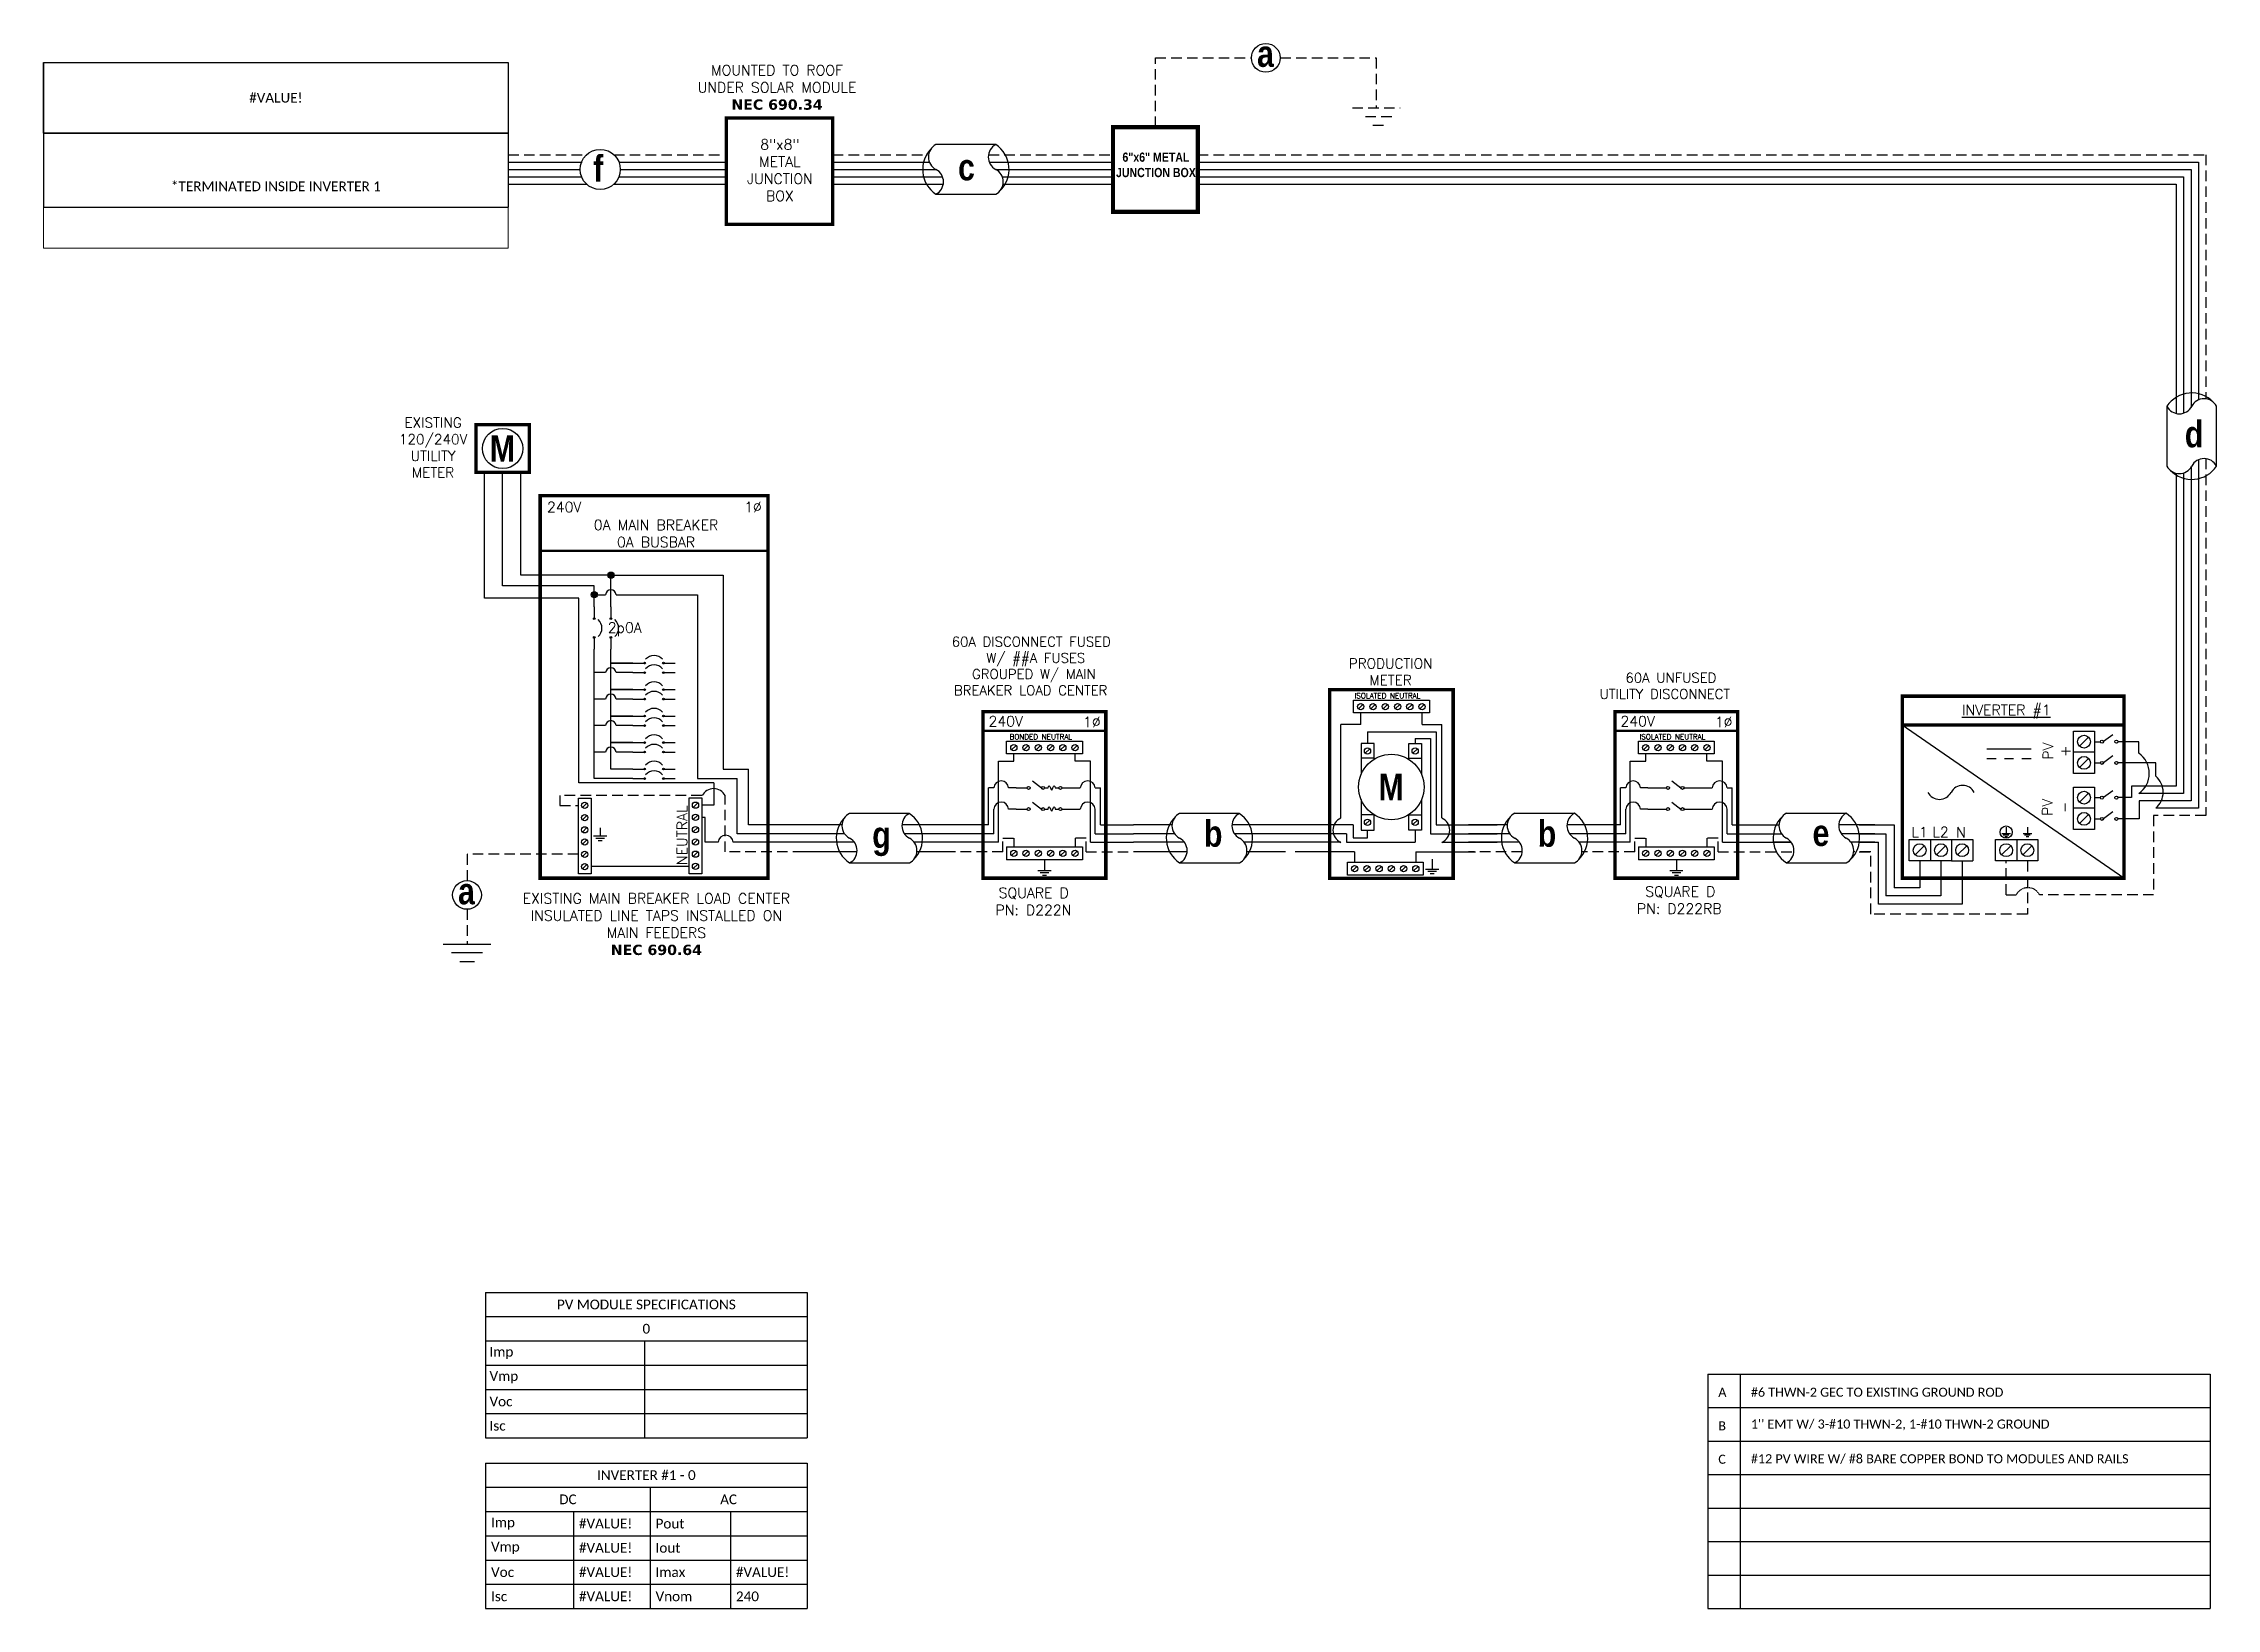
# Model space of a CAD drawing. Header units: feet. Extents: x 16885 to 17657, y 16033 to 16589.
import ezdxf

# ---------------------------------------------------------------- set-up
doc = ezdxf.new("R2010")
doc.units = ezdxf.units.FT
doc.header["$MEASUREMENT"] = 0
doc.linetypes.add('HIDDEN', pattern=[0.375, 0.25, -0.125])
for name, color, linetype in [('ONE LINE BLOCKS', 7, 'Continuous'), ('TABLES', 7, 'Continuous'), ('TEXT', 7, 'Continuous'), ('Z - TITLEBLOCK TXT', 7, 'Continuous')]:
    doc.layers.add(name, color=color, linetype=linetype)
doc.styles.add('ONE LINE TXT', font='techb___.ttf')
doc.styles.get("Standard").update_dxf_attribs({"font": 'simplex.shx'})

msp = doc.modelspace()

# ---------------------------------------------------------------- texts
at = {"layer": 'ONE LINE BLOCKS', "color": 1, "linetype": 'Continuous', "insert": (17279.86, 16550.64), "char_height": 3.2756, "width": 28.3929, "attachment_point": 2, "style": 'ONE LINE TXT'}
msp.add_mtext('6"x6" METAL JUNCTION BOX  ', dxfattribs=at)
at = {"layer": 'TABLES', "color": 1, "linetype": 'Continuous'}
msp.add_text('%%UINVERTER #1', height=3.6576, dxfattribs=at).set_placement((17566.2, 16350.77))
at = {"layer": 'TEXT', "color": 1, "attachment_point": 5}
for s, width, gutter_width, insert, char_height in [(' \\PMOUNTED TO ROOF \\PUNDER SOLAR MODULE\\P{\\fVerdana|b1|i0|c0|p34;NEC 690.34}', 72.4158, 7.17, (17145.26, 16576.8), 3.6576), ('8"x8" METAL JUNCTION BOX ', 0.4767, 7.17, (17146.28, 16544.36), 3.6576), ('L1', 0.1481, 0.75, (17551.15, 16309.19), 3.658), ('L2', 0.1481, 0.75, (17558.61, 16309.22), 3.658), ('N', 0.1481, 0.75, (17565.86, 16309.17), 3.66)]:
    msp.add_mtext_dynamic_manual_height_columns(s, width=width, gutter_width=gutter_width, heights=[0], dxfattribs=dict(at, insert=insert, char_height=char_height))
at = {"layer": 'TEXT', "color": 1, "char_height": 3.658, "attachment_point": 5, "rotation": 90}
for s, width, insert in [('PV +', 2.8378, (17599.84, 16337.98)), ('PV -', 2.8013, (17599.61, 16318.01))]:
    msp.add_mtext_dynamic_manual_height_columns(s, width=width, gutter_width=0.75, heights=[0], dxfattribs=dict(at, insert=insert))
at = {"layer": 'Z - TITLEBLOCK TXT', "color": 1, "linetype": 'Continuous', "char_height": 9.3833, "attachment_point": 1, "style": 'ONE LINE TXT'}
for s, insert in [('{\\W1;\\C256;a}', (17315.8, 16590.47)), ('{\\W1;\\C256;f}', (17079.99, 16549.68)), ('{\\W1;\\C256;c}', (17209.57, 16550.14)), ('{\\W1;\\C256;d}', (17645.37, 16455.3)), ('{\\W1;\\C256;b}', (17296.93, 16313.38)), ('{\\W1;\\C256;b}', (17415.51, 16313.38)), ('{\\W1;\\C256;g}', (17179.08, 16312.92)), ('{\\W1;\\C256;e}', (17513.11, 16313.66))]:
    msp.add_mtext_dynamic_manual_height_columns(s, width=0.1385, gutter_width=2.13, heights=[0], dxfattribs=dict(at, insert=insert))

# ---------------------------------------------------------------- blocks, each defined once
blk = doc.blocks.new('*T11')
at = {"layer": 'Defpoints', "color": 8, "linetype": 'ByBlock', "lineweight": 0, "transparency": 16777216}
for p, q in [((0, -51.42), (0, -66.05)), ((165.11, -51.42), (165.11, -66.05)), ((0, -66.05), (165.11, -66.05))]:
    blk.add_line(p, q, dxfattribs=at)
at = {"layer": 'Z - TITLEBLOCK TXT', "color": 0, "lineweight": -2, "transparency": 16777216}
for p, q in [((0, 0), (165.11, 0)), ((0, 0), (0, -51.42)), ((165.11, 0), (165.11, -51.42)), ((0, -25.14), (165.11, -25.14)), ((0, -51.42), (165.11, -51.42))]:
    blk.add_line(p, q, dxfattribs=at)
at = {"layer": 'Z - TITLEBLOCK TXT', "color": 0, "linetype": 'Continuous', "transparency": 16777216, "char_height": 3.4544, "width": 155.095, "attachment_point": 5}
for s, insert in [('{\\fCalibri|b0|i0|c0;#VALUE!', (82.56, -12.57)), ('{\\fCalibri|b0|i0|c0;^J^J*TERMINATED INSIDE INVERTER 1', (82.56, -38.28))]:
    blk.add_mtext(s, dxfattribs=dict(at, insert=insert))
blk = doc.blocks.new('M_METER PAN')
at = {"color": 253, "linetype": 'Continuous'}
for p, q in [((4.73, 8.02), (4.73, 8.75)), ((8.59, 8.02), (8.59, 8.75)), ((4.73, 8.02), (3.48, 8.02)), ((3.48, 2.14), (3.48, 8.02)), ((8.59, 8.02), (9.84, 8.02)), ((9.84, 2.14), (9.84, 8.02)), ((3.48, 0.61), (0, 0.61)), ((9.84, 0.61), (13.32, 0.61))]:
    blk.add_line(p, q, dxfattribs=at)
at = {"color": 7, "linetype": 'Continuous'}
for p, q in [((5.16, 7.56), (5.16, 6.82)), ((5.16, 7.56), (9.47, 7.56)), ((9.47, 7.56), (9.47, 1.71)), ((4.25, 1.71), (0, 1.71)), ((4.25, 1.71), (4.25, 0.9)), ((5.16, 0.9), (5.16, 1.37)), ((9.47, 1.71), (13.32, 1.71)), ((4.25, 0.9), (5.16, 0.9))]:
    blk.add_line(p, q, dxfattribs=at)
at = {"color": 10, "linetype": 'Continuous'}
for p, q in [((8.16, 7.14), (8.16, 6.82)), ((8.16, 7.14), (9.12, 7.14)), ((9.12, 7.14), (9.12, 1.15)), ((8.16, 1.37), (8.16, 0.61)), ((3.83, 1.15), (0, 1.15)), ((3.83, 1.15), (3.83, 0.61)), ((3.83, 0.61), (8.16, 0.61)), ((9.12, 1.15), (13.32, 1.15))]:
    blk.add_line(p, q, dxfattribs=at)
at = {"color": 1, "linetype": 'Continuous'}
for p, q in [((5.57, 5.9), (4.76, 5.9)), ((7.76, 5.9), (8.56, 5.9)), ((5.57, 2.33), (4.76, 2.33)), ((7.76, 2.33), (8.56, 2.33))]:
    blk.add_line(p, q, dxfattribs=at)
at = {"color": 253, "linetype": 'Continuous'}
for centre, start, end in [((3.82, 1.37), 113.9997, 246.0003), ((9.5, 1.37), 293.9997, 66.0003)]:
    blk.add_arc(centre, 0.835, start, end, dxfattribs=at)
at = {"layer": 'ONE LINE BLOCKS', "lineweight": 50, "const_width": 0.21}
blk.add_lwpolyline([(2.77, -1.65), (2.77, 10.22), (10.55, 10.22), (10.55, -1.65)], close=True, dxfattribs=at)
at = {"layer": 'TEXT', "color": 92, "linetype": 'HIDDEN', "ltscale": 15}
for p, q in [((4.35, 0), (0, 0)), ((4.35, 0), (4.35, -0.65)), ((8.2, 0), (8.2, -0.65)), ((8.2, 0), (13.32, 0))]:
    blk.add_line(p, q, dxfattribs=at)
at = {"layer": 'TEXT', "color": 92, "linetype": 'Continuous', "flags": 128}
for points in [[(8.81, -1.08), (9.64, -1.08)], [(9.5, -1.23), (8.96, -1.23)], [(9.23, -0.46), (9.23, -1.08)], [(9.35, -1.38), (9.1, -1.38)]]:
    blk.add_lwpolyline(points, dxfattribs=at)
at = {"layer": 'TEXT', "linetype": 'Continuous'}
blk.add_circle((6.66, 4.09), 2.06, dxfattribs=at)
at = {"layer": 'Z - TITLEBLOCK TXT', "color": 1, "linetype": 'Continuous'}
for p, q in [((4.27, 8.75), (4.27, 9.55)), ((4.27, 9.55), (9.05, 9.55)), ((9.05, 8.75), (4.27, 8.75)), ((9.05, 9.55), (9.05, 8.75)), ((4.76, 6.82), (4.76, 4.89)), ((5.57, 6.82), (4.76, 6.82)), ((5.57, 5.84), (5.57, 6.82)), ((7.76, 5.84), (7.76, 6.82)), ((7.76, 6.82), (8.56, 6.82)), ((8.56, 6.82), (8.56, 4.89)), ((4.76, 3.3), (4.76, 1.37)), ((8.56, 3.3), (8.56, 1.37)), ((4.76, 1.37), (5.57, 1.37)), ((5.57, 1.37), (5.57, 2.35)), ((7.76, 1.37), (7.76, 2.35)), ((8.56, 1.37), (7.76, 1.37)), ((3.89, -1.45), (3.89, -0.65)), ((3.89, -0.65), (8.66, -0.65)), ((8.66, -0.65), (8.66, -1.45)), ((8.66, -1.45), (3.89, -1.45))]:
    blk.add_line(p, q, dxfattribs=at)
at = {"layer": 'Z - TITLEBLOCK TXT', "color": 4, "linetype": 'Continuous'}
for p, q in [((4.87, 9.29), (4.6, 9.01)), ((5.64, 9.29), (5.37, 9.01)), ((6.42, 9.29), (6.14, 9.01)), ((7.19, 9.29), (6.91, 9.01)), ((7.96, 9.29), (7.68, 9.01)), ((8.73, 9.29), (8.45, 9.01)), ((5.3, 6.5), (5.02, 6.22)), ((8.3, 6.5), (8.02, 6.22)), ((5.3, 2.01), (5.02, 1.73)), ((8.3, 2.01), (8.02, 1.73)), ((4.49, -0.91), (4.21, -1.19)), ((5.26, -0.91), (4.98, -1.19)), ((6.03, -0.91), (5.75, -1.19)), ((6.8, -0.91), (6.52, -1.19)), ((7.57, -0.91), (7.29, -1.19)), ((8.34, -0.91), (8.06, -1.19))]:
    blk.add_line(p, q, dxfattribs=at)
for centre in [(4.73, 9.15), (5.51, 9.15), (6.28, 9.15), (7.05, 9.15), (7.82, 9.15), (8.59, 9.15), (5.16, 6.36), (8.16, 6.36), (5.16, 1.87), (8.16, 1.87), (4.35, -1.05), (5.12, -1.05), (5.89, -1.05), (6.66, -1.05), (7.43, -1.05), (8.2, -1.05)]:
    blk.add_circle(centre, 0.197, dxfattribs=at)
at = {"layer": 'TABLES', "color": 4, "linetype": 'Continuous'}
blk.add_text('ISOLATED NEUTRAL', height=0.3321, dxfattribs=at).set_placement((4.34, 9.67))
at = {"layer": 'TEXT', "color": 1, "insert": (6.61, 11.34), "char_height": 0.6278, "attachment_point": 5}
blk.add_mtext_dynamic_manual_height_columns('PRODUCTION METER', width=1.3203, gutter_width=7.17, heights=[0], dxfattribs=at)
at = {"layer": 'Z - TITLEBLOCK TXT', "color": 253, "linetype": 'Continuous', "style": 'ONE LINE TXT'}
blk.add_text('M', height=1.66, dxfattribs=at).set_placement((5.85, 3.26))
blk = doc.blocks.new('*U12')
at = {"color": 0}
blk.add_blockref('M_METER PAN', (0, 0), dxfattribs=at)
blk = doc.blocks.new('M_MAIN DISCO')
at = {"color": 253, "linetype": 'Continuous'}
for p, q in [((-47.96, 3.45), (-47.96, 32.21)), ((-47.96, 32.21), (-42.47, 32.21)), ((-42.47, 32.21), (-42.47, 34.82)), ((-20.72, 32.21), (-20.72, 34.82)), ((-15.23, 32.21), (-20.72, 32.21)), ((-15.23, 3.45), (-15.23, 32.21)), ((-47.96, 3.45), (-63.19, 3.45)), ((-15.23, 3.45), (0, 3.45))]:
    blk.add_line(p, q, dxfattribs=at)
at = {"color": 7, "linetype": 'Continuous'}
for p, q in [((-51.46, 9.66), (-51.46, 22.77)), ((-49.6, 22.77), (-51.46, 22.77)), ((-41.69, 22.77), (-44.32, 22.77)), ((-21.5, 22.77), (-18.87, 22.77)), ((-13.59, 22.77), (-11.73, 22.77)), ((-11.73, 9.66), (-11.73, 22.77)), ((-51.46, 9.66), (-63.19, 9.66)), ((-11.73, 9.66), (0, 9.66))]:
    blk.add_line(p, q, dxfattribs=at)
at = {"color": 1, "linetype": 'Continuous'}
for p, q in [((-31.53, 22.77), (-30.29, 22.77)), ((-27.74, 22.77), (-26.5, 22.77)), ((-31.53, 15.24), (-30.29, 15.24)), ((-27.74, 15.24), (-26.5, 15.24))]:
    blk.add_line(p, q, dxfattribs=at)
at = {"color": 10, "linetype": 'Continuous'}
for p, q in [((-49.6, 6.49), (-49.6, 15.24)), ((-41.69, 15.24), (-44.32, 15.24)), ((-21.5, 15.24), (-18.87, 15.24)), ((-13.59, 6.49), (-13.59, 15.24)), ((-49.6, 6.49), (-63.19, 6.49)), ((-13.59, 6.49), (0, 6.49))]:
    blk.add_line(p, q, dxfattribs=at)
at = {"color": 7, "linetype": 'Continuous'}
for centre in [(-46.96, 22.62), (-16.23, 22.62)]:
    blk.add_arc(centre, 2.64, 3.28193, 176.71807, dxfattribs=at)
at = {"color": 10, "linetype": 'Continuous'}
for centre in [(-46.96, 15.08), (-16.23, 15.08)]:
    blk.add_arc(centre, 2.64, 3.28193, 176.71807, dxfattribs=at)
at = {"color": 1, "linetype": 'Continuous'}
for points in [[(-30.29, 22.77), (-29.92, 23.53), (-29.02, 22.01), (-28.19, 23.53), (-27.74, 22.77)], [(-30.29, 15.24), (-29.92, 16), (-29.02, 14.47), (-28.19, 16), (-27.74, 15.24)]]:
    blk.add_spline(points, degree=3, dxfattribs=at)
at = {"layer": 'ONE LINE BLOCKS', "lineweight": 50}
blk.add_line((-53.41, 43.1), (-9.8, 43.1), dxfattribs=at)
at = {"layer": 'ONE LINE BLOCKS', "lineweight": 50, "const_width": 1.19}
blk.add_lwpolyline([(-53.41, -9.3), (-53.41, 49.88), (-9.8, 49.88), (-9.8, -9.3)], close=True, dxfattribs=at)
at = {"layer": 'TEXT', "color": 92, "linetype": 'HIDDEN', "ltscale": 15}
for p, q in [((-46.38, 0), (-63.19, 0)), ((-46.38, 0), (-46.38, 4.94)), ((-46.38, 4.94), (-42.47, 4.94)), ((-42.47, 4.94), (-42.47, 1.8)), ((-16.81, 4.94), (-20.72, 4.94)), ((-20.72, 4.94), (-20.72, 1.8)), ((-16.81, 0), (-16.81, 4.94)), ((-16.81, 0), (0, 0))]:
    blk.add_line(p, q, dxfattribs=at)
at = {"layer": 'TEXT', "color": 92, "linetype": 'Continuous', "flags": 128}
for points in [[(-33.94, -6.57), (-29.25, -6.57)], [(-30.07, -7.44), (-33.13, -7.44)], [(-31.59, -3.07), (-31.6, -6.57)], [(-30.88, -8.3), (-32.31, -8.3)]]:
    blk.add_lwpolyline(points, dxfattribs=at)
at = {"layer": 'Z - TITLEBLOCK TXT', "color": 1, "linetype": 'Continuous'}
for p, q in [((-45.07, 34.82), (-45.07, 39.36)), ((-45.07, 39.36), (-18.12, 39.36)), ((-18.12, 39.36), (-18.12, 34.82)), ((-18.12, 34.82), (-45.07, 34.82)), ((-35.88, 25.22), (-32.61, 22.78)), ((-41.69, 22.77), (-37.77, 22.77)), ((-35.88, 17.69), (-32.61, 15.24)), ((-25.42, 22.77), (-21.5, 22.77)), ((-41.69, 15.24), (-37.77, 15.24)), ((-25.42, 15.23), (-21.5, 15.23)), ((-45.07, 1.8), (-18.12, 1.8)), ((-45.07, 1.8), (-45.07, -2.74)), ((-18.12, 1.8), (-18.12, -2.74)), ((-18.12, -2.74), (-45.07, -2.74))]:
    blk.add_line(p, q, dxfattribs=at)
at = {"layer": 'Z - TITLEBLOCK TXT', "color": 4, "linetype": 'Continuous'}
for p, q in [((-41.69, 37.87), (-43.26, 36.3)), ((-37.34, 37.87), (-38.91, 36.3)), ((-32.98, 37.87), (-34.56, 36.3)), ((-28.63, 37.87), (-30.21, 36.3)), ((-24.28, 37.87), (-25.86, 36.3)), ((-19.93, 37.87), (-21.51, 36.3)), ((-41.69, 0.32), (-43.26, -1.26)), ((-37.34, 0.32), (-38.91, -1.26)), ((-32.98, 0.32), (-34.56, -1.26)), ((-28.63, 0.32), (-30.21, -1.26)), ((-24.28, 0.32), (-25.86, -1.26)), ((-19.93, 0.32), (-21.51, -1.26))]:
    blk.add_line(p, q, dxfattribs=at)
for centre in [(-42.47, 37.09), (-38.12, 37.09), (-33.77, 37.09), (-29.42, 37.09), (-25.07, 37.09), (-20.72, 37.09), (-42.47, -0.47), (-38.12, -0.47), (-33.77, -0.47), (-29.42, -0.47), (-25.07, -0.47), (-20.72, -0.47)]:
    blk.add_circle(centre, 1.11, dxfattribs=at)
at = {"layer": 'Z - TITLEBLOCK TXT', "color": 1, "linetype": 'Continuous'}
for centre in [(-37.23, 22.77), (-32.07, 22.77), (-25.96, 22.77), (-37.23, 15.24), (-32.07, 15.24), (-25.96, 15.23)]:
    blk.add_circle(centre, 0.541, dxfattribs=at)
at = {"layer": 'TABLES', "color": 4, "linetype": 'Continuous'}
blk.add_text('BONDED NEUTRAL', height=1.8743, dxfattribs=at).set_placement((-43.99, 40.01))
at = {"layer": 'TEXT', "color": 1}
for s, width, gutter_width, heights, insert, char_height, attachment_point in [('\\A1;\\pi4.1167;60A DISCONNECT FUSED \\P\\pi16.454;W/ ##A FUSES\\P\\pi11.355;GROUPED W/ MAIN \\P\\pi4.9392;BREAKER LOAD CENTER', 71.8931, 92.23, [24.13], (-68.68, 76.43), 3.4544, 1), ('240V', 0.1481, 0.75, [0], (-45.35, 46.44), 3.658, 5), ('1∅', 0.1481, 0.75, [0], (-14.78, 46.14), 3.658, 5), ('\\A1;\\pi3.6942,t21.982;SQUARE D\\P\\pi2.5621,t20.85;PN: D222N', 35.0816, 28.88, [13.54], (-51.57, -12.71), 3.6576, 1)]:
    blk.add_mtext_dynamic_manual_height_columns(s, width=width, gutter_width=gutter_width, heights=heights, dxfattribs=dict(at, insert=insert, char_height=char_height, attachment_point=attachment_point))
blk = doc.blocks.new('*U6')
at = {"color": 7, "linetype": 'Continuous'}
for p, q in [((2.44, 1.71), (0, 1.71)), ((6.67, 2.43), (2.91, 2.43)), ((9.57, 1.71), (6.2, 1.71)), ((2.91, -0.69), (6.67, -0.69))]:
    blk.add_line(p, q, dxfattribs=at)
at = {"color": 10, "linetype": 'Continuous'}
for p, q in [((2.59, 1.15), (0, 1.15)), ((9.57, 1.15), (6.35, 1.15))]:
    blk.add_line(p, q, dxfattribs=at)
at = {"color": 253, "linetype": 'Continuous'}
for p, q in [((3.21, 0.61), (0, 0.61)), ((9.57, 0.61), (6.97, 0.61))]:
    blk.add_line(p, q, dxfattribs=at)
at = {"color": 7, "linetype": 'Continuous'}
for centre, start, end in [((3.94, 0.87), 133.9732, 236.4265), ((5.63, 0.87), 313.9732, 56.4265)]:
    blk.add_arc(centre, 1.87, start, end, dxfattribs=at)
at = {"layer": 'TEXT', "color": 92, "linetype": 'HIDDEN', "ltscale": 15}
for p, q in [((3.37, 0), (0, 0)), ((9.57, 0), (7.14, 0))]:
    blk.add_line(p, q, dxfattribs=at)
at = {"layer": 'Z - TITLEBLOCK TXT', "linetype": 'Continuous'}
for centre, start, end in [((3.31, 1.65), 117.6639, 242.3361), ((7.08, 1.65), 117.6639, 242.3361), ((2.5, 0.09), 297.6639, 62.3361), ((6.26, 0.09), 297.6639, 62.3361)]:
    blk.add_arc(centre, 0.882, start, end, dxfattribs=at)
blk = doc.blocks.new('*T9')
at = {"layer": 'Z - TITLEBLOCK TXT', "color": 0, "lineweight": -2, "transparency": 16777216}
for p, q in [((0, 0), (114.19, 0)), ((0, 0), (0, -51.7)), ((114.19, 0), (114.19, -51.7)), ((0, -8.62), (114.19, -8.62)), ((58.43, -8.62), (58.43, -51.7)), ((0, -17.23), (114.19, -17.23)), ((31.22, -17.23), (31.22, -51.7)), ((86.98, -17.23), (86.98, -51.7)), ((0, -25.85), (114.19, -25.85)), ((0, -34.47), (114.19, -34.47)), ((0, -43.08), (114.19, -43.08)), ((0, -51.7), (114.19, -51.7))]:
    blk.add_line(p, q, dxfattribs=at)
at = {"layer": 'Z - TITLEBLOCK TXT', "color": 0, "linetype": 'Continuous', "transparency": 16777216, "char_height": 3.4544}
for s, insert, width, attachment_point in [('{\\fCalibri|b0|i0|c0;INVERTER #1 - 0', (57.09, -4.31), 110.3293, 5), ('{\\fCalibri|b0|i0|c0;DC', (29.22, -12.93), 54.5755, 5), ('{\\fCalibri|b0|i0|c0;AC', (86.31, -12.93), 51.8976, 5), ('{\\fCalibri|b0|i0|c0;Imp', (1.93, -21.54), 27.3681, 4), ('{\\fCalibri|b0|i0|c0;#VALUE!', (33.15, -21.54), 23.3513, 4), ('{\\fCalibri|b0|i0|c0;Pout', (60.36, -21.54), 24.6902, 4), ('{\\fCalibri|b0|i0|c0;', (88.91, -21.54), 23.3513, 4), ('{\\fCalibri|b0|i0|c0;Vmp', (1.93, -30.16), 27.3681, 4), ('{\\fCalibri|b0|i0|c0;#VALUE!', (33.15, -30.16), 23.3513, 4), ('{\\fCalibri|b0|i0|c0;Iout', (60.36, -30.16), 24.6902, 4), ('{\\fCalibri|b0|i0|c0;', (88.91, -30.16), 23.3513, 4), ('{\\fCalibri|b0|i0|c0;Voc', (1.93, -38.78), 27.3681, 4), ('{\\fCalibri|b0|i0|c0;#VALUE!', (33.15, -38.78), 23.3513, 4), ('{\\fCalibri|b0|i0|c0;Imax', (60.36, -38.78), 24.6902, 4), ('{\\fCalibri|b0|i0|c0;#VALUE!', (88.91, -38.78), 23.3513, 4), ('{\\fCalibri|b0|i0|c0;Isc', (1.93, -47.39), 27.3681, 4), ('{\\fCalibri|b0|i0|c0;#VALUE!', (33.15, -47.39), 23.3513, 4), ('{\\fCalibri|b0|i0|c0;Vnom', (60.36, -47.39), 24.6902, 4), ('{\\fCalibri|b0|i0|c0;240', (88.91, -47.39), 23.3513, 4)]:
    blk.add_mtext(s, dxfattribs=dict(at, insert=insert, width=width, attachment_point=attachment_point))
blk = doc.blocks.new('*T8')
at = {"layer": 'Z - TITLEBLOCK TXT', "color": 0, "lineweight": -2, "transparency": 16777216}
for p, q in [((0, 0), (114.19, 0)), ((0, 0), (0, -51.69)), ((114.19, 0), (114.19, -51.69)), ((0, -8.62), (114.19, -8.62)), ((0, -17.23), (114.19, -17.23)), ((56.41, -17.23), (56.41, -51.69)), ((0, -25.85), (114.19, -25.85)), ((0, -34.46), (114.19, -34.46)), ((0, -43.08), (114.19, -43.08)), ((0, -51.69), (114.19, -51.69))]:
    blk.add_line(p, q, dxfattribs=at)
at = {"layer": 'Z - TITLEBLOCK TXT', "color": 0, "linetype": 'Continuous', "transparency": 16777216, "char_height": 3.4544}
for s, insert, width, attachment_point in [('{\\fCalibri|b0|i0|c0;PV MODULE SPECIFICATIONS', (57.09, -4.31), 111.433, 5), ('{\\fCalibri|b0|i0|c0;0', (57.09, -12.92), 111.433, 5), ('{\\fCalibri|b0|i0|c0;Imp', (1.38, -21.54), 53.6551, 4), ('{\\fCalibri|b0|i0|c0;', (57.78, -21.54), 55.0254, 4), ('{\\fCalibri|b0|i0|c0;Vmp', (1.38, -30.15), 53.6551, 4), ('{\\fCalibri|b0|i0|c0;', (57.78, -30.15), 55.0254, 4), ('{\\fCalibri|b0|i0|c0;Voc', (1.38, -38.77), 53.6551, 4), ('{\\fCalibri|b0|i0|c0;Isc', (1.38, -47.39), 53.6551, 4), ('{\\fCalibri|b0|i0|c0;', (57.78, -38.77), 55.0254, 4), ('{\\fCalibri|b0|i0|c0;', (57.78, -47.39), 55.0254, 4)]:
    blk.add_mtext(s, dxfattribs=dict(at, insert=insert, width=width, attachment_point=attachment_point))
blk = doc.blocks.new('*T10')
at = {"linetype": 'ByBlock', "lineweight": -2, "transparency": 16777216}
for p, q in [((0, 0), (178.52, 0)), ((0, 0), (0, -83.27)), ((11.58, 0), (11.58, -83.27)), ((178.52, 0), (178.52, -83.27)), ((0, -11.84), (178.52, -11.84)), ((0, -23.75), (178.52, -23.75)), ((0, -35.65), (178.52, -35.65)), ((0, -47.56), (178.52, -47.56)), ((0, -59.46), (178.52, -59.46)), ((0, -71.37), (178.52, -71.37)), ((0, -83.27), (178.52, -83.27))]:
    blk.add_line(p, q, dxfattribs=at)
at = {"color": 0, "linetype": 'Continuous', "transparency": 16777216, "char_height": 3.2119, "attachment_point": 7}
for s, insert, width in [('{\\fCalibri|b0|i0|c0;A', (3.78, -8.06), 4.025), ('{\\fCalibri|b0|i0|c0;#6 THWN-2 GEC TO EXISTING GROUND ROD', (15.36, -8.06), 159.3801), ('{\\fCalibri|b0|i0|c0;B', (3.78, -19.97), 4.025), ("{\\fCalibri|b0|i0|c0;1'' EMT W/ 3-#10 THWN-2, 1-#10 THWN-2 GROUND", (15.36, -19.97), 159.3801), ('{\\fCalibri|b0|i0|c0;C', (3.78, -31.87), 4.025), ('{\\fCalibri|b0|i0|c0;#12 PV WIRE W/ #8 BARE COPPER BOND TO MODULES AND RAILS', (15.36, -31.87), 159.3801), ('{\\fCalibri|b0|i0|c0;', (3.78, -43.78), 4.025), ('{\\fCalibri|b0|i0|c0;', (15.36, -43.78), 159.3801), ('{\\fCalibri|b0|i0|c0;', (3.78, -55.68), 4.025), ('{\\fCalibri|b0|i0|c0;', (15.36, -55.68), 159.3801), ('{\\fCalibri|b0|i0|c0;', (3.78, -67.59), 4.025), ('{\\fCalibri|b0|i0|c0;', (15.36, -67.59), 159.3801), ('{\\fCalibri|b0|i0|c0;', (3.78, -79.5), 4.025), ('{\\fCalibri|b0|i0|c0;', (15.36, -79.5), 159.3801)]:
    blk.add_mtext(s, dxfattribs=dict(at, insert=insert, width=width))
blk = doc.blocks.new('*U13')
at = {"layer": 'ONE LINE BLOCKS', "linetype": 'Continuous'}
h = blk.add_hatch(color=254, dxfattribs=at)
h.dxf.hatch_style = 1
edge = h.paths.add_edge_path()
edge.add_arc((-68.38, 98.34), 1.11, 0, 360)
h = blk.add_hatch(color=254, dxfattribs=at)
h.dxf.hatch_style = 1
edge = h.paths.add_edge_path()
edge.add_arc((-74.3, 91.39), 1.11, 0, 360)
h = blk.add_hatch(color=1, dxfattribs=at)
h.dxf.hatch_style = 1
edge = h.paths.add_edge_path()
edge.add_arc((-74.3, 82.89), 0.291, 0, 360)
h = blk.add_hatch(color=1, dxfattribs=at)
h.dxf.hatch_style = 1
edge = h.paths.add_edge_path()
edge.add_arc((-68.38, 82.89), 0.291, 0, 360)
h = blk.add_hatch(color=1, dxfattribs=at)
h.dxf.hatch_style = 1
edge = h.paths.add_edge_path()
edge.add_arc((-74.3, 76.21), 0.291, 0, 360)
h = blk.add_hatch(color=1, dxfattribs=at)
h.dxf.hatch_style = 1
edge = h.paths.add_edge_path()
edge.add_arc((-68.38, 76.21), 0.291, 0, 360)
h = blk.add_hatch(color=1, dxfattribs=at)
h.dxf.hatch_style = 1
edge = h.paths.add_edge_path()
edge.add_arc((-56.39, 67.09), 0.291, 0, 360)
h = blk.add_hatch(color=1, dxfattribs=at)
h.dxf.hatch_style = 1
edge = h.paths.add_edge_path()
edge.add_arc((-56.39, 63.72), 0.291, 0, 360)
h = blk.add_hatch(color=1, dxfattribs=at)
h.dxf.hatch_style = 1
edge = h.paths.add_edge_path()
edge.add_arc((-49.72, 67.09), 0.291, 0, 360)
h = blk.add_hatch(color=1, dxfattribs=at)
h.dxf.hatch_style = 1
edge = h.paths.add_edge_path()
edge.add_arc((-49.72, 63.72), 0.291, 0, 360)
h = blk.add_hatch(color=1, dxfattribs=at)
h.dxf.hatch_style = 1
edge = h.paths.add_edge_path()
edge.add_arc((-56.39, 57.69), 0.291, 0, 360)
h = blk.add_hatch(color=1, dxfattribs=at)
h.dxf.hatch_style = 1
edge = h.paths.add_edge_path()
edge.add_arc((-56.39, 54.31), 0.291, 0, 360)
h = blk.add_hatch(color=1, dxfattribs=at)
h.dxf.hatch_style = 1
edge = h.paths.add_edge_path()
edge.add_arc((-49.72, 57.69), 0.291, 0, 360)
h = blk.add_hatch(color=1, dxfattribs=at)
h.dxf.hatch_style = 1
edge = h.paths.add_edge_path()
edge.add_arc((-49.72, 54.31), 0.291, 0, 360)
h = blk.add_hatch(color=1, dxfattribs=at)
h.dxf.hatch_style = 1
edge = h.paths.add_edge_path()
edge.add_arc((-56.39, 48.29), 0.291, 0, 360)
h = blk.add_hatch(color=1, dxfattribs=at)
h.dxf.hatch_style = 1
edge = h.paths.add_edge_path()
edge.add_arc((-49.72, 48.29), 0.291, 0, 360)
h = blk.add_hatch(color=1, dxfattribs=at)
h.dxf.hatch_style = 1
edge = h.paths.add_edge_path()
edge.add_arc((-56.39, 44.91), 0.291, 0, 360)
h = blk.add_hatch(color=1, dxfattribs=at)
h.dxf.hatch_style = 1
edge = h.paths.add_edge_path()
edge.add_arc((-56.39, 38.89), 0.291, 0, 360)
h = blk.add_hatch(color=1, dxfattribs=at)
h.dxf.hatch_style = 1
edge = h.paths.add_edge_path()
edge.add_arc((-49.72, 44.91), 0.291, 0, 360)
h = blk.add_hatch(color=1, dxfattribs=at)
h.dxf.hatch_style = 1
edge = h.paths.add_edge_path()
edge.add_arc((-49.72, 38.89), 0.291, 0, 360)
h = blk.add_hatch(color=1, dxfattribs=at)
h.dxf.hatch_style = 1
edge = h.paths.add_edge_path()
edge.add_arc((-56.39, 35.51), 0.291, 0, 360)
h = blk.add_hatch(color=1, dxfattribs=at)
h.dxf.hatch_style = 1
edge = h.paths.add_edge_path()
edge.add_arc((-49.72, 35.51), 0.291, 0, 360)
h = blk.add_hatch(color=1, dxfattribs=at)
h.dxf.hatch_style = 1
edge = h.paths.add_edge_path()
edge.add_arc((-56.39, 29.48), 0.291, 0, 360)
h = blk.add_hatch(color=1, dxfattribs=at)
h.dxf.hatch_style = 1
edge = h.paths.add_edge_path()
edge.add_arc((-56.39, 26.1), 0.291, 0, 360)
h = blk.add_hatch(color=1, dxfattribs=at)
h.dxf.hatch_style = 1
edge = h.paths.add_edge_path()
edge.add_arc((-49.72, 29.48), 0.291, 0, 360)
h = blk.add_hatch(color=1, dxfattribs=at)
h.dxf.hatch_style = 1
edge = h.paths.add_edge_path()
edge.add_arc((-49.72, 26.1), 0.291, 0, 360)
at = {"color": 155, "true_color": 0x647190}
blk.add_line((-93.51, 126.59), (-12.6, 126.59), dxfattribs=at)
at = {"color": 10, "linetype": 'Continuous'}
for p, q in [((-23.58, 6.49), (-23.58, 26.1)), ((-19.54, 26.1), (-19.54, 26.1)), ((0, 6.49), (-23.58, 6.49))]:
    blk.add_line(p, q, dxfattribs=at)
at = {"color": 7, "linetype": 'Continuous'}
for p, q in [((-19.55, 9.66), (-19.55, 29.48)), ((0, 9.66), (-19.55, 9.66))]:
    blk.add_line(p, q, dxfattribs=at)
at = {"color": 253, "linetype": 'Continuous'}
for p, q in [((-34.9, 12.29), (-36.07, 12.29)), ((-34.9, 3.45), (-34.9, 12.29)), ((-30.25, 3.45), (-34.9, 3.45)), ((0, 3.45), (-24.98, 3.45))]:
    blk.add_line(p, q, dxfattribs=at)
at = {"color": 7, "linetype": 'Continuous'}
blk.add_circle((-119.49, -15.26), 5.11, dxfattribs=at)
at = {"color": 253, "linetype": 'Continuous'}
blk.add_arc((-27.62, 3.3), 2.64, 3.28193, 176.71807, dxfattribs=at)
at = {"layer": 'ONE LINE BLOCKS', "lineweight": 50}
blk.add_line((-93.51, 106.95), (-12.6, 106.95), dxfattribs=at)
at = {"layer": 'ONE LINE BLOCKS', "lineweight": 50, "const_width": 1.19}
for points in [[(-116.27, 134.89), (-116.27, 151.79), (-97.41, 151.79), (-97.41, 134.89)], [(-93.51, -9.3), (-93.51, 126.59), (-12.6, 126.59), (-12.6, -9.3)]]:
    blk.add_lwpolyline(points, close=True, dxfattribs=at)
at = {"layer": 'TEXT', "color": 92, "linetype": 'HIDDEN', "ltscale": 15}
for p, q in [((-36.07, 20.02), (-86.54, 20.02)), ((-86.54, 20.02), (-86.54, 16.57)), ((-86.54, 16.57), (-79.95, 16.57)), ((-27.75, 0), (-27.75, 20.02)), ((0, 0), (-27.75, 0)), ((-79.95, -0.83), (-119.49, -0.83)), ((-119.49, -0.83), (-119.49, -10.15)), ((-119.49, -20.38), (-119.49, -32.73))]:
    blk.add_line(p, q, dxfattribs=at)
at = {"layer": 'TEXT', "color": 92, "linetype": 'Continuous', "ltscale": 15}
blk.add_line((-40.61, -5.18), (-75.41, -5.18), dxfattribs=at)
at = {"layer": 'TEXT', "color": 92, "linetype": 'Continuous', "flags": 128}
for points in [[(-72.19, 8.54), (-72.19, 5.69)], [(-74.53, 5.69), (-69.85, 5.69)], [(-70.66, 4.83), (-73.72, 4.83)], [(-71.47, 3.96), (-72.91, 3.96)]]:
    blk.add_lwpolyline(points, dxfattribs=at)
at = {"layer": 'TEXT', "color": 92, "linetype": 'Continuous', "ltscale": 4, "flags": 128}
for points in [[(-127.97, -32.73), (-111.01, -32.73)], [(-113.95, -35.88), (-125.03, -35.88)], [(-116.88, -39.02), (-122.09, -39.02)]]:
    blk.add_lwpolyline(points, dxfattribs=at)
at = {"layer": 'TEXT', "linetype": 'Continuous'}
blk.add_circle((-106.84, 143.34), 7.15, dxfattribs=at)
at = {"layer": 'TEXT', "color": 92, "linetype": 'Continuous', "ltscale": 0.3}
blk.add_arc((-31.87, 17.86), 4.65, 27.66392, 152.33608, dxfattribs=at)
at = {"layer": 'Z - TITLEBLOCK TXT', "color": 253, "linetype": 'Continuous'}
for p, q in [((-113.33, 90.2), (-113.33, 134.89)), ((-79.78, 90.2), (-113.33, 90.2)), ((-79.78, 24.52), (-79.78, 90.2)), ((-31.78, 24.52), (-79.78, 24.52)), ((-31.78, 24.52), (-31.78, 16.64)), ((-31.78, 16.64), (-36.07, 16.64))]:
    blk.add_line(p, q, dxfattribs=at)
at = {"layer": 'Z - TITLEBLOCK TXT', "color": 10, "linetype": 'Continuous'}
for p, q in [((-106.84, 94.51), (-106.84, 134.89)), ((-74.3, 94.51), (-106.84, 94.51)), ((-74.3, 87.09), (-74.3, 94.51)), ((-73.19, 91.39), (-70.25, 91.39)), ((-66.51, 91.39), (-37.57, 91.39)), ((-37.57, 91.39), (-37.57, 26.1)), ((-74.3, 26.1), (-74.3, 72.02)), ((-70.25, 63.72), (-74.3, 63.72)), ((-60.59, 63.72), (-66.51, 63.72)), ((-70.25, 54.31), (-74.3, 54.31)), ((-60.59, 54.31), (-66.51, 54.31)), ((-70.25, 44.91), (-74.3, 44.91)), ((-60.59, 44.91), (-66.51, 44.91)), ((-70.25, 35.51), (-74.3, 35.51)), ((-60.59, 35.51), (-66.51, 35.51)), ((-60.59, 26.1), (-74.3, 26.1)), ((-37.57, 26.1), (-23.58, 26.1))]:
    blk.add_line(p, q, dxfattribs=at)
at = {"layer": 'Z - TITLEBLOCK TXT', "color": 7, "linetype": 'Continuous'}
for p, q in [((-100.35, 98.34), (-100.35, 134.89)), ((-68.38, 98.34), (-100.35, 98.34)), ((-68.38, 87.09), (-68.38, 98.34)), ((-67.27, 98.34), (-28.47, 98.34)), ((-28.47, 98.34), (-28.47, 29.48)), ((-68.38, 57.69), (-68.38, 72.02)), ((-68.38, 67.09), (-60.59, 67.09)), ((-60.59, 67.09), (-68.38, 67.09)), ((-68.38, 48.29), (-68.38, 57.69)), ((-68.38, 57.69), (-60.59, 57.69)), ((-60.59, 57.69), (-68.38, 57.69)), ((-68.38, 38.89), (-68.38, 48.29)), ((-68.38, 48.29), (-60.59, 48.29)), ((-60.59, 48.29), (-68.38, 48.29)), ((-68.38, 29.48), (-68.38, 38.89)), ((-68.38, 38.89), (-60.59, 38.89)), ((-60.59, 38.89), (-68.38, 38.89)), ((-60.59, 29.48), (-68.38, 29.48)), ((-28.47, 29.48), (-19.55, 29.48))]:
    blk.add_line(p, q, dxfattribs=at)
at = {"layer": 'Z - TITLEBLOCK TXT', "color": 1, "linetype": 'Continuous'}
for p, q in [((-79.95, -7.78), (-79.95, 19.17)), ((-79.95, 19.17), (-75.41, 19.17)), ((-75.41, 19.17), (-75.41, -7.78)), ((-40.61, -7.71), (-40.61, 19.24)), ((-40.61, 19.24), (-36.07, 19.24)), ((-36.07, 19.24), (-36.07, -7.71)), ((-36.07, -7.71), (-40.61, -7.71)), ((-75.41, -7.78), (-79.95, -7.78))]:
    blk.add_line(p, q, dxfattribs=at)
at = {"layer": 'Z - TITLEBLOCK TXT', "color": 4, "linetype": 'Continuous'}
for p, q in [((-76.9, 17.35), (-78.47, 15.78)), ((-37.55, 17.43), (-39.13, 15.85)), ((-76.9, 13), (-78.47, 11.43)), ((-76.9, 8.65), (-78.47, 7.08)), ((-37.55, 13.08), (-39.13, 11.5)), ((-37.55, 8.73), (-39.13, 7.15)), ((-76.9, 4.3), (-78.47, 2.73)), ((-37.55, 4.38), (-39.13, 2.8)), ((-37.55, 0.03), (-39.13, -1.55)), ((-76.9, -0.05), (-78.47, -1.62)), ((-76.9, -4.4), (-78.47, -5.97)), ((-37.55, -4.33), (-39.13, -5.9))]:
    blk.add_line(p, q, dxfattribs=at)
at = {"layer": 'Z - TITLEBLOCK TXT', "color": 1, "linetype": 'Continuous', "flags": 128}
for points in [[(-74.3, 87.09), (-74.3, 82.89)], [(-74.3, 87.09), (-74.3, 82.89)], [(-68.38, 87.09), (-68.38, 82.89)], [(-68.38, 87.09), (-68.38, 82.89)], [(-74.3, 76.21), (-74.3, 72.02)], [(-68.38, 76.21), (-68.38, 72.02)], [(-60.59, 67.09), (-56.39, 67.09)], [(-60.59, 67.09), (-56.39, 67.09)], [(-60.59, 63.72), (-56.39, 63.72)], [(-60.59, 63.72), (-56.39, 63.72)], [(-49.72, 67.09), (-45.52, 67.09)], [(-49.72, 63.72), (-45.52, 63.72)], [(-60.59, 57.69), (-56.39, 57.69)], [(-60.59, 57.69), (-56.39, 57.69)], [(-60.59, 54.31), (-56.39, 54.31)], [(-60.59, 54.31), (-56.39, 54.31)], [(-49.72, 57.69), (-45.52, 57.69)], [(-49.72, 54.31), (-45.52, 54.31)], [(-60.59, 48.29), (-56.39, 48.29)], [(-60.59, 48.29), (-56.39, 48.29)], [(-49.72, 48.29), (-45.52, 48.29)], [(-60.59, 44.91), (-56.39, 44.91)], [(-60.59, 44.91), (-56.39, 44.91)], [(-60.59, 38.89), (-56.39, 38.89)], [(-60.59, 38.89), (-56.39, 38.89)], [(-49.72, 44.91), (-45.52, 44.91)], [(-49.72, 38.89), (-45.52, 38.89)], [(-60.59, 35.51), (-56.39, 35.51)], [(-60.59, 35.51), (-56.39, 35.51)], [(-49.72, 35.51), (-45.52, 35.51)], [(-60.59, 29.48), (-56.39, 29.48)], [(-60.59, 29.48), (-56.39, 29.48)], [(-60.59, 26.1), (-56.39, 26.1)], [(-60.59, 26.1), (-56.39, 26.1)], [(-49.72, 29.48), (-45.52, 29.48)], [(-49.72, 26.1), (-45.52, 26.1)]]:
    blk.add_lwpolyline(points, dxfattribs=at)
at = {"layer": 'Z - TITLEBLOCK TXT', "color": 7, "linetype": 'Continuous'}
for centre in [(-68.38, 98.34), (-68.38, 98.34), (-74.3, 91.39)]:
    blk.add_circle(centre, 1.11, dxfattribs=at)
at = {"layer": 'Z - TITLEBLOCK TXT', "color": 1, "linetype": 'Continuous'}
for centre in [(-74.3, 82.89), (-68.38, 82.89), (-74.3, 76.21), (-68.38, 76.21), (-56.39, 67.09), (-56.39, 63.72), (-49.72, 67.09), (-49.72, 63.72), (-56.39, 57.69), (-56.39, 54.31), (-49.72, 57.69), (-49.72, 54.31), (-56.39, 48.29), (-49.72, 48.29), (-56.39, 44.91), (-56.39, 38.89), (-49.72, 44.91), (-49.72, 38.89), (-56.39, 35.51), (-49.72, 35.51), (-56.39, 29.48), (-56.39, 26.1), (-49.72, 29.48), (-49.72, 26.1)]:
    blk.add_circle(centre, 0.291, dxfattribs=at)
at = {"layer": 'Z - TITLEBLOCK TXT', "color": 4, "linetype": 'Continuous'}
for centre in [(-77.68, 16.57), (-38.34, 16.64), (-77.68, 12.22), (-77.68, 7.87), (-38.34, 12.29), (-38.34, 7.94), (-77.68, 3.52), (-77.68, -0.83), (-38.34, 3.59), (-38.34, -0.76), (-77.68, -5.18), (-38.34, -5.11)]:
    blk.add_circle(centre, 1.11, dxfattribs=at)
at = {"layer": 'Z - TITLEBLOCK TXT', "color": 10, "linetype": 'Continuous'}
for centre in [(-68.38, 91.28), (-68.38, 63.61), (-68.38, 54.21), (-68.38, 44.8), (-68.38, 35.4)]:
    blk.add_arc(centre, 1.87, 3.2937, 176.7063, dxfattribs=at)
at = {"layer": 'Z - TITLEBLOCK TXT', "color": 1, "linetype": 'Continuous'}
for centre, start, end in [((-75.49, 79.55), 310.3392, 49.6608), ((-69.57, 79.55), 310.3392, 49.6608), ((-53.05, 65.9), 40.3392, 139.6608), ((-53.05, 62.52), 40.3392, 139.6608), ((-53.05, 56.5), 40.3392, 139.6608), ((-53.05, 53.12), 40.3392, 139.6608), ((-53.05, 47.1), 40.3392, 139.6608), ((-53.05, 43.72), 40.3392, 139.6608), ((-53.05, 37.69), 40.3392, 139.6608), ((-53.05, 34.31), 40.3392, 139.6608), ((-53.05, 28.29), 40.3392, 139.6608), ((-53.05, 24.91), 40.3392, 139.6608)]:
    blk.add_arc(centre, 3.93, start, end, dxfattribs=at)
at = {"layer": 'TABLES', "color": 1, "linetype": 'Continuous'}
blk.add_text('NEUTRAL', height=3.658, rotation=90, dxfattribs=at).set_placement((-41.27, -4.66))
at = {"layer": 'TEXT', "color": 1, "attachment_point": 5}
for s, width, gutter_width, heights, insert, char_height in [('EXISTING\\P120/240V UTILITY METER', 0.0523, 7.17, [0], (-131.55, 143.68), 3.5433), ('240V', 0.1481, 0.75, [0], (-84.98, 122.54), 3.658), ('1∅', 0.1481, 0.75, [0], (-17.91, 122.54), 3.658), ('0A MAIN BREAKER\\P0A BUSBAR', 72.4998, 0.75, [0], (-52.35, 113.14), 3.6576), ('2p0A', 0.1481, 0.75, [0], (-63.46, 79.11), 3.658), ('EXISTING MAIN BREAKER LOAD CENTER INSULATED LINE TAPS INSTALLED ON MAIN FEEDERS\\P{\\fVerdana|b1|i0|c0|p34;NEC 690.64}', 98.9176, 7.17, [106.42], (-52.23, -25.66), 3.6576)]:
    blk.add_mtext_dynamic_manual_height_columns(s, width=width, gutter_width=gutter_width, heights=heights, dxfattribs=dict(at, insert=insert, char_height=char_height))
at = {"layer": 'Z - TITLEBLOCK TXT', "color": 253, "linetype": 'Continuous', "style": 'ONE LINE TXT'}
blk.add_text('M', height=9.38, dxfattribs=at).set_placement((-111.4, 138.62))
at = {"layer": 'Z - TITLEBLOCK TXT', "color": 1, "linetype": 'Continuous', "insert": (-122.68, -9.21), "char_height": 9.3833, "attachment_point": 1, "style": 'ONE LINE TXT'}
blk.add_mtext_dynamic_manual_height_columns('{\\W1;\\C256;a}', width=0.1385, gutter_width=2.13, heights=[0], dxfattribs=at)
blk = doc.blocks.new('M_UTILITY DISCONNECT')
at = {"color": 253, "linetype": 'Continuous'}
for p, q in [((-47.96, 3.45), (-47.96, 32.21)), ((-47.96, 32.21), (-42.47, 32.21)), ((-42.47, 32.21), (-42.47, 34.82)), ((-20.72, 32.21), (-20.72, 34.82)), ((-15.23, 32.21), (-20.72, 32.21)), ((-15.23, 3.45), (-15.23, 32.21)), ((-47.96, 3.45), (-63.19, 3.45)), ((-15.23, 3.45), (0, 3.45))]:
    blk.add_line(p, q, dxfattribs=at)
at = {"color": 7, "linetype": 'Continuous'}
for p, q in [((-51.46, 9.66), (-51.46, 22.77)), ((-49.6, 22.77), (-51.46, 22.77)), ((-41.69, 22.77), (-44.32, 22.77)), ((-21.5, 22.77), (-18.87, 22.77)), ((-13.59, 22.77), (-11.73, 22.77)), ((-11.73, 9.66), (-11.73, 22.77)), ((-51.46, 9.66), (-63.19, 9.66)), ((-11.73, 9.66), (0, 9.66))]:
    blk.add_line(p, q, dxfattribs=at)
at = {"color": 10, "linetype": 'Continuous'}
for p, q in [((-49.6, 6.49), (-49.6, 15.24)), ((-41.69, 15.24), (-44.32, 15.24)), ((-21.5, 15.24), (-18.87, 15.24)), ((-13.59, 6.49), (-13.59, 15.24)), ((-49.6, 6.49), (-63.19, 6.49)), ((-13.59, 6.49), (0, 6.49))]:
    blk.add_line(p, q, dxfattribs=at)
at = {"color": 7, "linetype": 'Continuous'}
for centre in [(-46.96, 22.62), (-16.23, 22.62)]:
    blk.add_arc(centre, 2.64, 3.28193, 176.71807, dxfattribs=at)
at = {"color": 10, "linetype": 'Continuous'}
for centre in [(-46.96, 15.08), (-16.23, 15.08)]:
    blk.add_arc(centre, 2.64, 3.28193, 176.71807, dxfattribs=at)
at = {"layer": 'ONE LINE BLOCKS', "lineweight": 50}
blk.add_line((-53.41, 43.1), (-9.8, 43.1), dxfattribs=at)
at = {"layer": 'ONE LINE BLOCKS', "lineweight": 50, "const_width": 1.19}
blk.add_lwpolyline([(-53.41, -9.3), (-53.41, 49.88), (-9.8, 49.88), (-9.8, -9.3)], close=True, dxfattribs=at)
at = {"layer": 'TEXT', "color": 92, "linetype": 'HIDDEN', "ltscale": 15}
for p, q in [((-46.38, 0), (-63.19, 0)), ((-46.38, 0), (-46.38, 4.94)), ((-46.38, 4.94), (-42.47, 4.94)), ((-42.47, 4.94), (-42.47, 1.8)), ((-16.81, 4.94), (-20.72, 4.94)), ((-20.72, 4.94), (-20.72, 1.8)), ((-16.81, 0), (-16.81, 4.94)), ((-16.81, 0), (0, 0))]:
    blk.add_line(p, q, dxfattribs=at)
at = {"layer": 'TEXT', "color": 92, "linetype": 'Continuous', "flags": 128}
for points in [[(-33.94, -6.57), (-29.25, -6.57)], [(-30.07, -7.44), (-33.13, -7.44)], [(-31.59, -3.07), (-31.6, -6.57)], [(-30.88, -8.3), (-32.31, -8.3)]]:
    blk.add_lwpolyline(points, dxfattribs=at)
at = {"layer": 'Z - TITLEBLOCK TXT', "color": 1, "linetype": 'Continuous'}
for p, q in [((-45.07, 34.82), (-45.07, 39.36)), ((-45.07, 39.36), (-18.12, 39.36)), ((-18.12, 39.36), (-18.12, 34.82)), ((-18.12, 34.82), (-45.07, 34.82)), ((-33.23, 25.22), (-29.96, 22.78)), ((-41.69, 22.77), (-35.12, 22.77)), ((-33.23, 17.69), (-29.96, 15.24)), ((-28.88, 22.77), (-21.5, 22.77)), ((-41.69, 15.24), (-35.12, 15.24)), ((-28.88, 15.24), (-21.5, 15.23)), ((-45.07, 1.8), (-18.12, 1.8)), ((-45.07, 1.8), (-45.07, -2.74)), ((-18.12, 1.8), (-18.12, -2.74)), ((-18.12, -2.74), (-45.07, -2.74))]:
    blk.add_line(p, q, dxfattribs=at)
at = {"layer": 'Z - TITLEBLOCK TXT', "color": 4, "linetype": 'Continuous'}
for p, q in [((-41.69, 37.87), (-43.26, 36.3)), ((-37.34, 37.87), (-38.91, 36.3)), ((-32.98, 37.87), (-34.56, 36.3)), ((-28.63, 37.87), (-30.21, 36.3)), ((-24.28, 37.87), (-25.86, 36.3)), ((-19.93, 37.87), (-21.51, 36.3)), ((-41.69, 0.32), (-43.26, -1.26)), ((-37.34, 0.32), (-38.91, -1.26)), ((-32.98, 0.32), (-34.56, -1.26)), ((-28.63, 0.32), (-30.21, -1.26)), ((-24.28, 0.32), (-25.86, -1.26)), ((-19.93, 0.32), (-21.51, -1.26))]:
    blk.add_line(p, q, dxfattribs=at)
for centre in [(-42.47, 37.09), (-38.12, 37.09), (-33.77, 37.09), (-29.42, 37.09), (-25.07, 37.09), (-20.72, 37.09), (-42.47, -0.47), (-38.12, -0.47), (-33.77, -0.47), (-29.42, -0.47), (-25.07, -0.47), (-20.72, -0.47)]:
    blk.add_circle(centre, 1.11, dxfattribs=at)
at = {"layer": 'Z - TITLEBLOCK TXT', "color": 1, "linetype": 'Continuous'}
for centre in [(-34.58, 22.77), (-29.42, 22.77), (-34.58, 15.24), (-29.42, 15.24)]:
    blk.add_circle(centre, 0.541, dxfattribs=at)
at = {"layer": 'TABLES', "color": 4, "linetype": 'Continuous'}
blk.add_text('ISOLATED NEUTRAL', height=1.8743, dxfattribs=at).set_placement((-44.71, 40.01))
at = {"layer": 'TEXT', "color": 1}
for s, width, gutter_width, heights, insert, char_height, attachment_point in [('\\A1;\\pi12.968; 60A UNFUSED \\P\\pi6.1418;UTILITY DISCONNECT', 64.922, 0, [82.18], (-65.01, 63.62), 3.4544, 1), ('240V', 0.1481, 0.75, [0], (-45.35, 46.44), 3.658, 5), ('1∅', 0.1481, 0.75, [0], (-14.78, 46.14), 3.658, 5), ('\\A1;\\pi11.999,t30.287;SQUARE D\\P\\pi9.0377,t27.326;PN: D222RB', 51.6906, 0.203, [45.94], (-54.67, -12.23), 3.6576, 1)]:
    blk.add_mtext_dynamic_manual_height_columns(s, width=width, gutter_width=gutter_width, heights=heights, dxfattribs=dict(at, insert=insert, char_height=char_height, attachment_point=attachment_point))
blk = doc.blocks.new('string1')
at = {"color": 7, "linetype": 'Continuous'}
for p, q in [((7958.84, 22115.07), (7985.06, 22115.07)), ((7998.15, 22115.07), (8036.31, 22115.07)), ((8074.09, 22115.07), (8113.12, 22115.07)), ((8134.36, 22115.07), (8173.68, 22115.07)), ((8203.78, 22115.07), (8220.06, 22115.07)), ((8220.06, 22115.07), (8554, 22115.07)), ((8554, 22115.07), (8554, 22031.13)), ((8554, 22009.88), (8554, 21895.99)), ((8538.12, 21914.4), (8530.67, 21914.4)), ((8538.12, 21910.3), (8538.12, 21914.4)), ((8554, 21895.99), (8538.12, 21895.99))]:
    blk.add_line(p, q, dxfattribs=at)
at = {"color": 253, "linetype": 'Continuous'}
for p, q in [((7958.84, 22112.45), (7986.67, 22112.45)), ((7996.36, 22112.45), (8036.31, 22112.45)), ((8074.09, 22112.45), (8113.38, 22112.45)), ((8134.62, 22112.45), (8173.68, 22112.45)), ((8203.78, 22112.45), (8220.06, 22112.45)), ((8220.06, 22112.45), (8551.38, 22112.45)), ((8551.38, 22112.45), (8551.38, 22031.01)), ((8551.38, 22009.76), (8551.38, 21898.61)), ((8535.54, 21894.51), (8530.67, 21894.51)), ((8551.38, 21898.61), (8535.54, 21898.61)), ((8535.54, 21898.61), (8535.54, 21894.51))]:
    blk.add_line(p, q, dxfattribs=at)
at = {"layer": 'Z - TITLEBLOCK TXT', "linetype": 'Continuous'}
blk.add_arc((8532.99, 21903.14), 8.8, 305.65052, 54.34948, dxfattribs=at)

# ---------------------------------------------------------------- linework, layer by layer
at = {"color": 7, "linetype": 'Continuous'}
for p, q in [((17222.97, 16553.45), (17201.73, 16553.45)), ((17049.78, 16547.26), (17076, 16547.26)), ((17089.1, 16547.26), (17127.25, 16547.26)), ((17165.03, 16547.26), (17199.39, 16547.26)), ((17220.64, 16547.26), (17264.62, 16547.26)), ((17294.72, 16547.26), (17311, 16547.26)), ((17311, 16547.26), (17650.19, 16547.26)), ((17650.19, 16547.26), (17650.19, 16462.72)), ((17201.73, 16535.82), (17222.97, 16535.82)), ((17639.01, 16460.49), (17639.01, 16439.25)), ((17656.64, 16439.25), (17656.64, 16460.49)), ((17650.19, 16441.48), (17650.19, 16317.69)), ((17635.02, 16333.81), (17621.61, 16333.81)), ((17635.02, 16329.09), (17635.02, 16333.81)), ((17404.65, 16311.81), (17390.91, 16311.81)), ((17428.55, 16315.88), (17407.31, 16315.88)), ((17433.16, 16311.81), (17425.9, 16311.81)), ((17496.35, 16311.81), (17501.2, 16311.81)), ((17525.1, 16315.88), (17503.85, 16315.88)), ((17535.22, 16311.81), (17522.44, 16311.81)), ((17529.72, 16311.81), (17542.15, 16311.81)), ((17542.15, 16311.81), (17542.15, 16289.43)), ((17650.19, 16317.69), (17635.02, 16317.69)), ((17407.31, 16298.26), (17428.55, 16298.26)), ((17503.85, 16298.26), (17525.1, 16298.26)), ((17551.2, 16299.02), (17551.2, 16289.43)), ((17551.2, 16289.43), (17542.15, 16289.43))]:
    msp.add_line(p, q, dxfattribs=at)
at = {"color": 253, "linetype": 'Continuous'}
for p, q in [((17049.78, 16544.64), (17075.32, 16544.64)), ((17089.6, 16544.64), (17127.25, 16544.64)), ((17165.03, 16544.64), (17201.73, 16544.64)), ((17222.97, 16544.64), (17264.62, 16544.64)), ((17294.72, 16544.64), (17311, 16544.64)), ((17311, 16544.64), (17647.57, 16544.64)), ((17647.57, 16544.64), (17647.57, 16460.05)), ((17647.57, 16438.81), (17647.57, 16320.31)), ((17647.57, 16320.31), (17629.11, 16320.31)), ((17629.11, 16320.31), (17629.11, 16313.91)), ((17629.11, 16313.91), (17621.61, 16313.91)), ((17409.02, 16305.6), (17390.91, 16305.6)), ((17433.16, 16305.6), (17430.26, 16305.6)), ((17493.6, 16305.6), (17505.56, 16305.6)), ((17505.56, 16305.6), (17499.45, 16305.6)), ((17535.22, 16305.6), (17526.81, 16305.6)), ((17529.72, 16305.6), (17536.53, 16305.6)), ((17536.53, 16283.66), (17536.53, 16305.6)), ((17566.27, 16299.02), (17566.27, 16283.66)), ((17566.27, 16283.66), (17536.53, 16283.66))]:
    msp.add_line(p, q, dxfattribs=at)
at = {"color": 10, "linetype": 'Continuous'}
for p, q in [((17405.53, 16308.64), (17390.91, 16308.64)), ((17433.16, 16308.64), (17426.78, 16308.64)), ((17495.24, 16308.64), (17502.08, 16308.64)), ((17535.22, 16308.64), (17523.32, 16308.64)), ((17529.72, 16308.64), (17539.21, 16308.64)), ((17539.21, 16308.64), (17539.21, 16286.62)), ((17558.74, 16299.02), (17558.74, 16286.62)), ((17558.74, 16286.62), (17539.21, 16286.62))]:
    msp.add_line(p, q, dxfattribs=at)
at = {"color": 7, "linetype": 'Continuous'}
for centre, radius in [((17318.9, 16584.28), 5.11), ((17082.46, 16544.64), 7.14)]:
    msp.add_circle(centre, radius, dxfattribs=at)
for centre, start, end in [((17207.58, 16544.64), 133.97324, 236.42648), ((17217.12, 16544.64), 313.97324, 56.42648), ((17647.83, 16454.64), 43.97324, 146.42648), ((17647.83, 16445.1), 223.97324, 326.42648), ((17413.16, 16307.07), 133.97324, 236.42648), ((17422.7, 16307.07), 313.97324, 56.42648), ((17509.7, 16307.07), 133.97324, 236.42648), ((17519.25, 16307.07), 313.97324, 56.42648)]:
    msp.add_arc(centre, 10.58, start, end, dxfattribs=at)
at = {"layer": 'ONE LINE BLOCKS', "lineweight": 50}
for points, const_width in [([(17165.03, 16525.1), (17127.25, 16525.1), (17127.25, 16562.88), (17165.03, 16562.88)], 1.19), ([(17294.72, 16529.59), (17264.62, 16529.59), (17264.62, 16559.69), (17294.72, 16559.69)], 1.53), ([(17544.99, 16292.85), (17544.99, 16357.51), (17623.76, 16357.51), (17623.76, 16292.85)], 1.19), ([(17544.99, 16347.23), (17544.99, 16357.51), (17623.76, 16357.51), (17623.76, 16347.23)], 1.19)]:
    msp.add_lwpolyline(points, close=True, dxfattribs=dict(at, const_width=const_width))
at = {"layer": 'TEXT', "color": 92, "linetype": 'HIDDEN', "ltscale": 15}
for p, q in [((17279.67, 16559.69), (17279.67, 16584.28)), ((17279.67, 16584.28), (17313.78, 16584.28)), ((17324.01, 16584.28), (17358.12, 16584.28)), ((17358.12, 16584.28), (17358.12, 16566.49)), ((17049.78, 16549.88), (17077.61, 16549.88)), ((17087.3, 16549.88), (17127.25, 16549.88)), ((17165.03, 16549.88), (17199.13, 16549.88)), ((17220.38, 16549.88), (17264.62, 16549.88)), ((17294.72, 16549.88), (17311, 16549.88)), ((17311, 16549.88), (17652.81, 16549.88)), ((17652.81, 16549.88), (17652.81, 16463.13)), ((17652.81, 16441.88), (17652.81, 16315.07)), ((17652.81, 16315.07), (17634.3, 16315.07)), ((17634.3, 16315.07), (17634.3, 16286.98)), ((17409.95, 16302.15), (17390.91, 16302.15)), ((17433.16, 16302.15), (17431.19, 16302.15)), ((17496.35, 16302.15), (17506.49, 16302.15)), ((17533.8, 16302.15), (17527.74, 16302.15)), ((17529.72, 16302.15), (17533.8, 16302.15)), ((17533.8, 16280.11), (17533.8, 16302.15)), ((17581.91, 16286.98), (17581.91, 16299.02)), ((17589.44, 16299.02), (17589.44, 16280.11)), ((17581.91, 16286.98), (17585.51, 16286.98)), ((17634.3, 16286.98), (17593.75, 16286.98)), ((17589.44, 16280.11), (17533.8, 16280.11))]:
    msp.add_line(p, q, dxfattribs=at)
at = {"layer": 'TEXT', "color": 92, "linetype": 'HIDDEN', "ltscale": 15, "flags": 128}
for points in [[(17349.64, 16566.49), (17366.6, 16566.49)], [(17363.66, 16563.35), (17352.58, 16563.35)], [(17360.72, 16560.21), (17355.52, 16560.21)]]:
    msp.add_lwpolyline(points, dxfattribs=at)
at = {"layer": 'TEXT', "color": 92, "linetype": 'Continuous', "flags": 128}
for points in [[(17580.37, 16308.66), (17583.44, 16308.66)], [(17582.91, 16308.1), (17580.9, 16308.1)], [(17582.38, 16307.53), (17581.44, 16307.53)], [(17581.91, 16310.96), (17581.91, 16308.66)], [(17587.91, 16308.66), (17590.98, 16308.66)], [(17590.45, 16308.1), (17588.44, 16308.1)], [(17589.91, 16307.53), (17588.97, 16307.53)], [(17589.44, 16310.96), (17589.44, 16308.66)]]:
    msp.add_lwpolyline(points, dxfattribs=at)
at = {"layer": 'TEXT', "color": 92, "linetype": 'Continuous'}
msp.add_circle((17581.91, 16309.22), 2.17, dxfattribs=at)
at = {"layer": 'TEXT', "color": 92, "linetype": 'HIDDEN', "ltscale": 0.3}
msp.add_arc((17589.63, 16284.82), 4.65, 27.66392, 152.33608, dxfattribs=at)
at = {"layer": 'Z - TITLEBLOCK TXT', "color": 7, "linetype": 'Continuous'}
for p, q in [((17623.76, 16292.85), (17544.99, 16347.23)), ((17590.81, 16338.62), (17575.04, 16338.62)), ((17578.34, 16335.21), (17575.04, 16335.21)), ((17584.57, 16335.21), (17581.28, 16335.21)), ((17590.81, 16335.21), (17587.51, 16335.21))]:
    msp.add_line(p, q, dxfattribs=at)
at = {"layer": 'Z - TITLEBLOCK TXT', "color": 1, "linetype": 'Continuous'}
for p, q in [((17605.8, 16330.04), (17605.8, 16345.11)), ((17605.8, 16345.11), (17613.34, 16345.11)), ((17605.8, 16330.04), (17605.8, 16345.11)), ((17613.34, 16345.11), (17613.34, 16330.04)), ((17613.34, 16345.11), (17613.34, 16337.58)), ((17619.76, 16343.8), (17616.5, 16341.36)), ((17613.34, 16337.58), (17605.8, 16337.58)), ((17613.34, 16341.34), (17615.37, 16341.34)), ((17619.76, 16336.27), (17616.5, 16333.83)), ((17613.34, 16330.04), (17605.8, 16330.04)), ((17613.34, 16333.81), (17615.37, 16333.81)), ((17605.8, 16310.15), (17605.8, 16325.22)), ((17605.8, 16325.22), (17613.34, 16325.22)), ((17613.34, 16325.22), (17613.34, 16317.68)), ((17613.34, 16321.45), (17615.37, 16321.45)), ((17619.76, 16323.91), (17616.5, 16321.47)), ((17613.34, 16317.68), (17605.8, 16317.68)), ((17613.34, 16317.68), (17613.34, 16310.15)), ((17613.34, 16313.91), (17615.37, 16313.91)), ((17619.76, 16316.37), (17616.5, 16313.93)), ((17547.44, 16306.55), (17562.5, 16306.55)), ((17547.44, 16299.02), (17547.44, 16306.55)), ((17547.44, 16306.55), (17554.97, 16306.55)), ((17554.97, 16306.55), (17554.97, 16299.02)), ((17562.5, 16306.55), (17562.5, 16299.02)), ((17562.5, 16306.55), (17570.04, 16306.55)), ((17570.04, 16306.55), (17570.04, 16299.02)), ((17578.14, 16306.55), (17593.21, 16306.55)), ((17578.14, 16299.02), (17578.14, 16306.55)), ((17578.14, 16306.55), (17585.68, 16306.55)), ((17585.68, 16306.55), (17585.68, 16299.02)), ((17593.21, 16306.55), (17593.21, 16299.02)), ((17613.34, 16310.15), (17605.8, 16310.15)), ((17562.5, 16299.02), (17547.44, 16299.02)), ((17562.5, 16299.02), (17570.04, 16299.02)), ((17593.21, 16299.02), (17578.14, 16299.02))]:
    msp.add_line(p, q, dxfattribs=at)
at = {"layer": 'Z - TITLEBLOCK TXT', "color": 4, "linetype": 'Continuous'}
for p, q in [((17611.18, 16342.95), (17607.96, 16339.74)), ((17611.18, 16335.42), (17607.96, 16332.2)), ((17611.18, 16323.05), (17607.96, 16319.84)), ((17611.18, 16315.52), (17607.96, 16312.31)), ((17552.81, 16304.39), (17549.6, 16301.18)), ((17560.34, 16304.39), (17557.13, 16301.18)), ((17567.88, 16304.39), (17564.66, 16301.18)), ((17583.52, 16304.39), (17580.3, 16301.18)), ((17591.05, 16304.39), (17587.84, 16301.18))]:
    msp.add_line(p, q, dxfattribs=at)
at = {"layer": 'Z - TITLEBLOCK TXT', "linetype": 'Continuous'}
msp.add_lwpolyline([(16884.67, 16582.66), (17049.78, 16582.66), (17049.78, 16557.52), (16884.67, 16557.52)], close=True, dxfattribs=at)
at = {"layer": 'Z - TITLEBLOCK TXT', "color": 4, "linetype": 'Continuous'}
for centre in [(17609.57, 16341.34), (17609.57, 16333.81), (17609.57, 16321.45), (17609.57, 16313.91), (17551.2, 16302.79), (17558.74, 16302.79), (17566.27, 16302.79), (17581.91, 16302.79), (17589.44, 16302.79)]:
    msp.add_circle(centre, 2.27, dxfattribs=at)
at = {"layer": 'Z - TITLEBLOCK TXT', "color": 1, "linetype": 'Continuous'}
for centre in [(17615.92, 16341.34), (17621.07, 16341.34), (17615.92, 16333.81), (17621.07, 16333.81), (17615.92, 16321.45), (17621.07, 16321.45), (17615.92, 16313.91), (17621.07, 16313.91)]:
    msp.add_circle(centre, 0.541, dxfattribs=at)
at = {"layer": 'Z - TITLEBLOCK TXT', "linetype": 'Continuous'}
for centre, radius, start, end in [((17204.04, 16549.04), 4.98, 117.66392, 242.33608), ((17225.28, 16549.04), 4.98, 117.66392, 242.33608), ((17199.42, 16540.23), 4.98, 297.66392, 62.33608), ((17220.66, 16540.23), 4.98, 297.66392, 62.33608), ((17643.42, 16462.8), 4.98, 207.66392, 332.33608), ((17652.23, 16458.18), 4.98, 27.66392, 152.33608), ((17643.42, 16441.56), 4.98, 207.66392, 332.33608), ((17652.23, 16436.94), 4.98, 27.66392, 152.33608), ((17630.25, 16323.39), 7.43, 309.93385, 50.06615), ((17558.22, 16325.49), 4.65, 207.66392, 332.33608), ((17566.46, 16321.17), 4.65, 27.66392, 152.33608), ((17409.62, 16311.48), 4.98, 117.66392, 242.33608), ((17430.86, 16311.48), 4.98, 117.66392, 242.33608), ((17506.16, 16311.48), 4.98, 117.66392, 242.33608), ((17527.41, 16311.48), 4.98, 117.66392, 242.33608), ((17405, 16302.66), 4.98, 297.66392, 62.33608), ((17426.24, 16302.66), 4.98, 297.66392, 62.33608), ((17501.54, 16302.66), 4.98, 297.66392, 62.33608), ((17522.79, 16302.66), 4.98, 297.66392, 62.33608)]:
    msp.add_arc(centre, radius, start, end, dxfattribs=at)

# ---------------------------------------------------------------- block references
for name, p in [('*T11', (16884.67, 16582.66)), ('M_MAIN DISCO', (17271.87, 16302.15)), ('*T8', (17041.75, 16145.69)), ('*T10', (17475.87, 16116.64)), ('*T9', (17041.75, 16085.07))]:
    msp.add_blockref(name, p)
at = {"color": 7}
for name, p in [('string1', (9090.94, -5573.06)), ('*U13', (17154.63, 16302.15)), ('M_UTILITY DISCONNECT', (17496.35, 16302.15))]:
    msp.add_blockref(name, p, dxfattribs=at)
at = {"color": 155, "true_color": 0x647190, "xscale": 5.644441731736358, "yscale": 5.644441731736358, "zscale": 5.644441731736358}
for name, p in [('*U12', (17325.91, 16302.15)), ('*U6', (17154.63, 16302.15)), ('*U6', (17271.87, 16302.15))]:
    msp.add_blockref(name, p, dxfattribs=at)

msp.set_redraw_order([(e.dxf.handle, doc.entitydb.next_handle()) for e in msp.query("TEXT MTEXT ATTDEF DIMENSION ARC_DIMENSION")])  # texts and dimensions are drawn at this point

doc.saveas('drawing.dxf')
